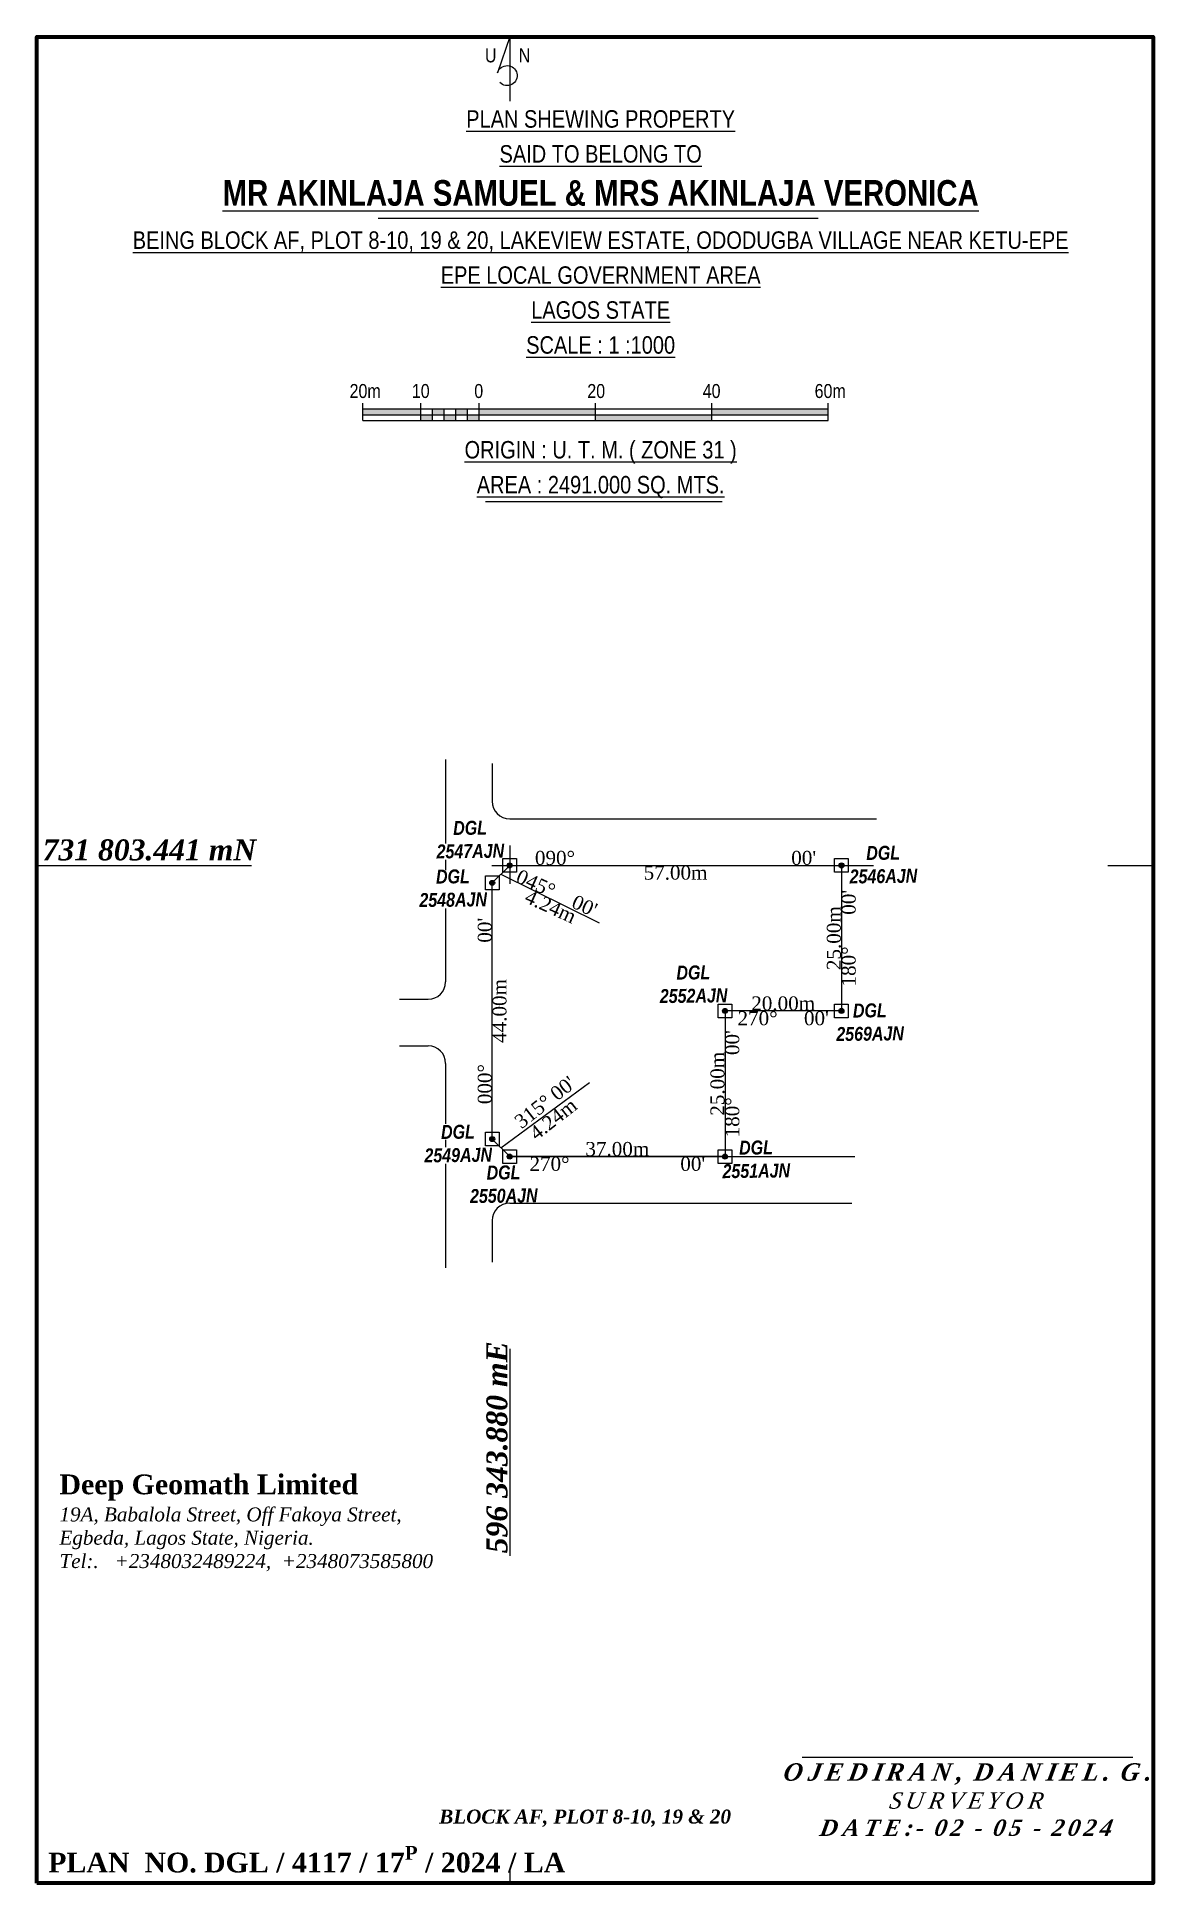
# Model space of a CAD drawing. Header units: metres. Extents: x 527079 to 600981, y 729644 to 782828.
# Drawn here: x 598732.1 to 598923.9, y 730972.2 to 731289.2 of the extents above; entities that cross this region are included whole.
import ezdxf

# ---------------------------------------------------------------- set-up
doc = ezdxf.new("R2010")
doc.units = ezdxf.units.M
doc.header["$MEASUREMENT"] = 0
doc.layers.add('adjusted', color=7, linetype='Continuous')
doc.layers.add('GRID&TITLE', color=7, linetype='Continuous')
doc.styles.add('style2', font='')
doc.styles.get('style2').set_extended_font_data('Arial Black')

msp = doc.modelspace()

# ---------------------------------------------------------------- texts
at = {"color": 0}
for s, insert, char_height, width, attachment_point in [('{\\fArial Narrow|b0|i0|c0|p34;U     N}', (598812.97011, 731287.26063), 2.4, 53.8502379, 2), ('{\\fArial Narrow|b0|i0|c0|p34;20m}', (598788.4868, 731229.62694), 2.4, 53.8502379, 2), ('{\\fArial Narrow|b0|i0|c0|p34;10}', (598798.03917, 731229.62694), 2.4, 53.8502379, 2), ('{\\fArial Narrow|b0|i0|c0|p34;0}', (598808.00401, 731229.62694), 2.4, 53.8502379, 2), ('{\\fArial Narrow|b0|i0|c0|p34;20}', (598828.18943, 731229.62694), 2.4, 53.8502379, 2), ('{\\fArial Narrow|b0|i0|c0|p34;40}', (598848.02355, 731229.62694), 2.4, 53.8502379, 2), ('{\\fArial Narrow|b0|i0|c0|p34;60m}', (598868.39547, 731229.62694), 2.4, 53.8502379, 2), ('{\\fTimes New Roman|b1|i1|c0|p18;731 803.441 mN}', (598733.06717, 731151.43638), 3.6, 91.9257543, 1), ('\\pi0.2701;{\\fTimes New Roman|b1|i1|c0|p18;\\H0.8824x;\\Q10.5;\\T1.3;OJEDIRAN, DANIEL. G.\\H1.1x;\\P\\fTimes New Roman|b0|i1|c0|p18;\\H0.8485x;SURVEYOR\\fTimes New Roman|b1|i1|c0|p18;\\P\\pi0;DATE:- 02 - 05 - 2024}', (598891.87004, 730992.80859), 3.4, 62.8671022, 2), ('{\\fTimes New Roman|b1|i1|c0|p18;BLOCK AF, PLOT 8-10, 19 & 20}', (598801.2047, 730984.8478), 2.4, 91.9257543, 1), ('\\A1;{\\fTimes New Roman|b1|i0|c0|p18;\\H1.03x;PLAN  NO.\\H0.9706x; \\H1.03x;DGL / 4117 / 17\\H0.7x;\\SP^ ;\\H1.429x; / 2024 / LA}', (598734.0258, 730978.60917), 3.3, 196.2580772, 1)]:
    msp.add_mtext(s, dxfattribs=dict(at, insert=insert, char_height=char_height, width=width, attachment_point=attachment_point))
at = {"color": 0, "insert": (598828.9522, 731276.6434), "char_height": 3, "width": 226.0015138, "attachment_point": 2, "line_spacing_factor": 1.2}
msp.add_mtext('{\\fArial Narrow|b0|i0|c0|p34;\\LPLAN SHEWING PROPERTY\\PSAID TO BELONG TO\\P\\fArial Narrow|b1|i0|c0|p34;\\H1.467x;MR AKINLAJA SAMUEL & MRS AKINLAJA VERONICA \\P\\fArial Narrow|b0|i0|c0|p34;\\H0.6817x;BEING BLOCK AF, PLOT 8-10, 19 & 20, \\H1x;LAKEVIEW ESTATE, ODODUGBA VILLAGE NEAR KETU-EPE\\H1x;\\PEPE \\H0.9995x;LOCAL GOVERNMENT AREA\\PLAGOS STATE\\PSCALE : 1 :1000\\P\\P\\PORIGIN : U. T. M. ( ZONE 31 )\\PAREA : 2491.000 SQ. MTS.}', dxfattribs=at)
at = {"color": 0}
for s, insert, char_height, width, attachment_point, rotation in [('\\pxt115;{\\fArial Narrow|b1|i1|c0|p34;DGL\\P2547AJN}', (598806.49944, 731154.62684), 2.4, 278.2584131, 2, 0.6991952), ('\\pxt115;{\\fArial Narrow|b1|i1|c0|p34;DGL\\P2546AJN}', (598877.47785, 731150.33386), 2.4, 278.2584131, 2, 0.6991952), ('\\pxt115;{\\fArial Narrow|b1|i1|c0|p34;DGL\\P2548AJN}', (598803.54815, 731146.28549), 2.4, 278.2584131, 2, 0.6991952), ('\\pxt115;{\\fArial Narrow|b1|i1|c0|p34;DGL\\P2552AJN}', (598844.85925, 731129.79487), 2.4, 278.2584131, 2, 0.6991952), ('\\pxt115;{\\fArial Narrow|b1|i1|c0|p34;DGL\\P2569AJN}', (598875.18601, 731123.27969), 2.4, 278.2584131, 2, 0.6991952), ('\\pxt115;{\\fArial Narrow|b1|i1|c0|p34;DGL\\P2549AJN}', (598804.41427, 731102.4343), 2.4, 278.2584131, 2, 0.6991952), ('\\pxt115;{\\fArial Narrow|b1|i1|c0|p34;DGL\\P2551AJN}', (598855.63071, 731099.73443), 2.4, 278.2584131, 2, 0.6991952), ('\\pxt115;{\\fArial Narrow|b1|i1|c0|p34;DGL\\P2550AJN}', (598812.24317, 731095.46113), 2.4, 278.2584131, 2, 0.6991952), ('{\\fTimes New Roman|b1|i1|c0|p18;596 343.880 mE}', (598809.32533, 731028.85947), 3.6, 93.3524288, 1, 90)]:
    msp.add_mtext(s, dxfattribs=dict(at, insert=insert, char_height=char_height, width=width, attachment_point=attachment_point, rotation=rotation))
at = {"color": 0, "linetype": 'Continuous', "lineweight": -3, "char_height": 2.4}
for s, insert, attachment_point in [("{\\fTimes New Roman|b0|i0|c0|p18;090°                                         00'}", (598841.82039, 731147.02752), 8), ('{\\fTimes New Roman|b0|i0|c0|p18;57.00m}', (598841.82039, 731146.92752), 2), ('{\\fTimes New Roman|b0|i0|c0|p18;20.00m}', (598860.32039, 731122.02752), 8), ("{\\fTimes New Roman|b0|i0|c0|p18;270°     00'}", (598860.32039, 731121.92752), 2), ('{\\fTimes New Roman|b0|i0|c0|p18;37.00m}', (598831.82039, 731097.02752), 8), ("{\\fTimes New Roman|b0|i0|c0|p18;270°                     00'}", (598831.82039, 731096.92752), 2)]:
    msp.add_mtext(s, dxfattribs=dict(at, insert=insert, attachment_point=attachment_point))
for s, insert, attachment_point, rotation in [("{\\fTimes New Roman|b0|i0|c0|p18;045°    00'}", (598820.9054, 731141.10309), 8, 335.46522), ('{\\fTimes New Roman|b0|i0|c0|p18;4.24m}', (598820.86388, 731141.01212), 2, 335.46522), ("{\\fTimes New Roman|b0|i0|c0|p18;180°      00'}", (598870.37039, 731134.47752), 2, 90), ("{\\fTimes New Roman|b0|i0|c0|p18;000°                       00'}", (598810.27039, 731121.97752), 8, 90), ('{\\fTimes New Roman|b0|i0|c0|p18;25.00m}', (598870.27039, 731134.47752), 8, 90), ('{\\fTimes New Roman|b0|i0|c0|p18;44.00m}', (598810.37039, 731121.97752), 2, 90), ("{\\fTimes New Roman|b0|i0|c0|p18;180°        00'}", (598850.37039, 731109.47752), 2, 90), ('{\\fTimes New Roman|b0|i0|c0|p18;25.00m}', (598850.27039, 731109.47752), 8, 90), ("{\\fTimes New Roman|b0|i0|c0|p18;315° 00'}", (598818.62811, 731107.25316), 2, 37.9836039), ('{\\fTimes New Roman|b0|i0|c0|p18;4.24m}', (598821.57412, 731102.43279), 8, 37.9836039)]:
    msp.add_mtext(s, dxfattribs=dict(at, insert=insert, attachment_point=attachment_point, rotation=rotation))
at = {"layer": 'GRID&TITLE', "color": 0, "insert": (598735.95945, 731042.39421), "char_height": 3, "width": 235.1699559, "attachment_point": 1, "style": 'style2'}
msp.add_mtext('{\\fTimes New Roman|b1|i0|c0|p18;\\H1.133x;Deep Geomath Limited\\P\\fTimes New Roman|b0|i1|c0|p18;\\H0.7061x;19A, Babalola Street, Off Fakoya Street, \\PEgbeda, Lagos State, Nigeria.\\PTel:.   +2348032489224,  +2348073585800}', dxfattribs=at)

# ---------------------------------------------------------------- hatches: boundary and pattern name
h = msp.add_hatch(color=0)
h.paths.add_polyline_path([(598798.06235, 731225.34507), (598788.06235, 731225.34507), (598788.06235, 731224.34507), (598798.06235, 731224.34507)])
h.paths.add_polyline_path([(598828.06235, 731225.34507), (598808.06235, 731225.34507), (598808.06235, 731224.34507), (598828.06235, 731224.34507)])
h.paths.add_polyline_path([(598868.06235, 731225.34507), (598848.06235, 731225.34507), (598848.06235, 731224.34507), (598868.06235, 731224.34507)])
h = msp.add_hatch(color=0)
h.paths.add_polyline_path([(598806.06235, 731224.34507), (598806.06235, 731223.34507), (598808.06235, 731223.34507), (598808.06235, 731224.34507)])
h.paths.add_polyline_path([(598804.06235, 731225.34507), (598804.06235, 731224.34507), (598806.06235, 731224.34507), (598806.06235, 731225.34507)])
h.paths.add_polyline_path([(598804.06235, 731223.34507), (598804.06235, 731224.34507), (598802.06235, 731224.34507), (598802.06235, 731223.34507)])
h.paths.add_polyline_path([(598800.06235, 731225.34507), (598800.06235, 731224.34507), (598802.06235, 731224.34507), (598802.06235, 731225.34507)])
h.paths.add_polyline_path([(598798.06235, 731224.34507), (598798.06235, 731223.34507), (598800.06235, 731223.34507), (598800.06235, 731224.34507)])
for points in [[(598848.06235, 731224.34507), (598828.06235, 731224.34507), (598828.06235, 731223.34507), (598848.06235, 731223.34507)], [(598813.7504, 731146.97752, 1), (598812.89038, 731146.97752, 1)], [(598870.7504, 731146.97752, 1), (598869.89038, 731146.97752, 1)], [(598810.7504, 731143.97752, 1), (598809.89038, 731143.97752, 1)], [(598850.7504, 731121.97752, 1), (598849.89038, 731121.97752, 1)], [(598870.7504, 731121.97752, 1), (598869.89038, 731121.97752, 1)], [(598810.7504, 731099.97752, 1), (598809.89038, 731099.97752, 1)], [(598813.7504, 731096.97752, 1), (598812.89038, 731096.97752, 1)], [(598850.7504, 731096.97752, 1), (598849.89038, 731096.97752, 1)]]:
    msp.add_hatch(color=0).paths.add_polyline_path(points)

# ---------------------------------------------------------------- linework, layer by layer
at = {"color": 0}
for p, q in [((598788.06235, 731223.34507), (598788.06235, 731226.34507)), ((598788.06235, 731223.34507), (598788.06235, 731226.34507)), ((598798.06235, 731223.34507), (598798.06235, 731226.34507)), ((598798.06235, 731223.34507), (598798.06235, 731226.34507)), ((598808.06235, 731223.34507), (598808.06235, 731226.34507)), ((598828.06235, 731223.34507), (598828.06235, 731226.34507)), ((598848.06235, 731223.34507), (598848.06235, 731226.34507)), ((598868.06235, 731223.34507), (598868.06235, 731226.34507)), ((598800.06235, 731223.34507), (598800.06235, 731225.34507)), ((598802.06235, 731223.34507), (598802.06235, 731225.34507)), ((598804.06235, 731223.34507), (598804.06235, 731225.34507)), ((598806.06235, 731223.34507), (598806.06235, 731225.34507)), ((598828.06235, 731224.34507), (598848.06235, 731224.34507)), ((598802.32039, 731165.15735), (598802.32039, 731150.74349)), ((598810.32039, 731164.49205), (598810.32039, 731157.97752)), ((598813.32039, 731154.97752), (598876.34081, 731154.97752)), ((598802.32039, 731147.91221), (598802.32039, 731146.15949)), ((598813.32039, 731146.97752), (598875.82564, 731146.97752)), ((598802.32039, 731139.55853), (598802.32039, 731126.97752)), ((598794.41069, 731123.97752), (598799.32039, 731123.97752)), ((598794.39436, 731115.97752), (598799.32039, 731115.97752)), ((598802.32039, 731112.97752), (598802.32039, 731102.61878)), ((598802.32039, 731099.86194), (598802.32039, 731098.60225)), ((598813.32039, 731096.97752), (598872.60579, 731096.97752)), ((598802.32039, 731095.70617), (598802.32039, 731077.90135)), ((598813.32039, 731088.97752), (598872.09061, 731088.97752)), ((598810.32039, 731085.97752), (598810.32039, 731078.83111)), ((598863.57447, 730993.86), (598920.41242, 730993.86))]:
    msp.add_line(p, q, dxfattribs=at)
msp.add_lwpolyline([(598813.32039, 731289.22633), (598811.23045, 731283.05462, -3.816456624), (598811.6189, 731281.41387)], format="xyb", dxfattribs=at)
for points in [[(598813.32039, 731289.22633), (598813.32039, 731278.21004)], [(598790.74311, 731258.10393), (598866.33389, 731258.10393)], [(598788.06235, 731225.34507), (598868.06235, 731225.34507)], [(598788.06235, 731224.34507), (598828.06235, 731224.34507)], [(598788.06235, 731223.34507), (598868.06235, 731223.34507)], [(598848.06235, 731224.34507), (598868.06235, 731224.34507)], [(598809.17412, 731209.46064), (598849.84906, 731209.46064)], [(598813.32039, 731150.39032), (598813.32039, 731143.78601)], [(598732.08406, 731146.97752), (598768.98251, 731146.97752)], [(598810.2477, 731146.97752), (598817.89214, 731146.97752)], [(598812.14269, 731148.15521), (598814.49808, 731148.15521), (598814.49808, 731145.79982), (598812.14269, 731145.79982), (598812.14269, 731148.15521)], [(598869.14269, 731148.15521), (598871.49808, 731148.15521), (598871.49808, 731145.79982), (598869.14269, 731145.79982), (598869.14269, 731148.15521)], [(598916.09692, 731146.97752), (598923.88006, 731146.97752)], [(598809.14269, 731145.15521), (598811.49808, 731145.15521), (598811.49808, 731142.79982), (598809.14269, 731142.79982), (598809.14269, 731145.15521)], [(598811.82039, 731145.47752), (598828.70622, 731137.12923)], [(598849.14269, 731123.15521), (598851.49808, 731123.15521), (598851.49808, 731120.79982), (598849.14269, 731120.79982), (598849.14269, 731123.15521)], [(598869.14269, 731123.15521), (598871.49808, 731123.15521), (598871.49808, 731120.79982), (598869.14269, 731120.79982), (598869.14269, 731123.15521)], [(598811.82039, 731098.47752), (598827.05387, 731109.67699)], [(598809.14269, 731101.15521), (598811.49808, 731101.15521), (598811.49808, 731098.79982), (598809.14269, 731098.79982), (598809.14269, 731101.15521)], [(598812.14269, 731098.15521), (598814.49808, 731098.15521), (598814.49808, 731095.79982), (598812.14269, 731095.79982), (598812.14269, 731098.15521)], [(598849.14269, 731098.15521), (598851.49808, 731098.15521), (598851.49808, 731095.79982), (598849.14269, 731095.79982), (598849.14269, 731098.15521)], [(598813.32039, 731063.95209), (598813.32039, 731028.42797)], [(598813.32039, 730974.61899), (598813.32039, 730972.23233)]]:
    msp.add_lwpolyline(points, dxfattribs=at)
msp.add_lwpolyline([(598813.32039, 731146.97752), (598870.32039, 731146.97752), (598870.32039, 731121.97752), (598850.32039, 731121.97752), (598850.32039, 731096.97752), (598813.32039, 731096.97752), (598810.32039, 731099.97752), (598810.32039, 731143.97752)], close=True, dxfattribs=at)
for centre in [(598813.32039, 731146.97752), (598870.32039, 731146.97752), (598810.32039, 731143.97752), (598850.32039, 731121.97752), (598870.32039, 731121.97752), (598810.32039, 731099.97752), (598813.32039, 731096.97752), (598850.32039, 731096.97752)]:
    msp.add_circle(centre, 0.43001, dxfattribs=at)
for centre, start, end in [((598813.32039, 731157.97752), 180, 270), ((598799.32039, 731126.97752), 270, 0), ((598799.32039, 731112.97752), 0, 90), ((598813.32039, 731085.97752), 90, 180)]:
    msp.add_arc(centre, 3, start, end, dxfattribs=at)
at = {"layer": 'adjusted', "color": 0, "lineweight": 100}
msp.add_lwpolyline([(598732.08406, 730972.23233), (598732.08406, 731289.22633), (598923.88006, 731289.22633), (598923.88006, 730972.23233)], close=True, dxfattribs=at)

msp.set_redraw_order([(e.dxf.handle, doc.entitydb.next_handle()) for e in msp.query("TEXT MTEXT ATTDEF DIMENSION ARC_DIMENSION")])  # texts and dimensions are drawn at this point

doc.saveas('drawing.dxf')
